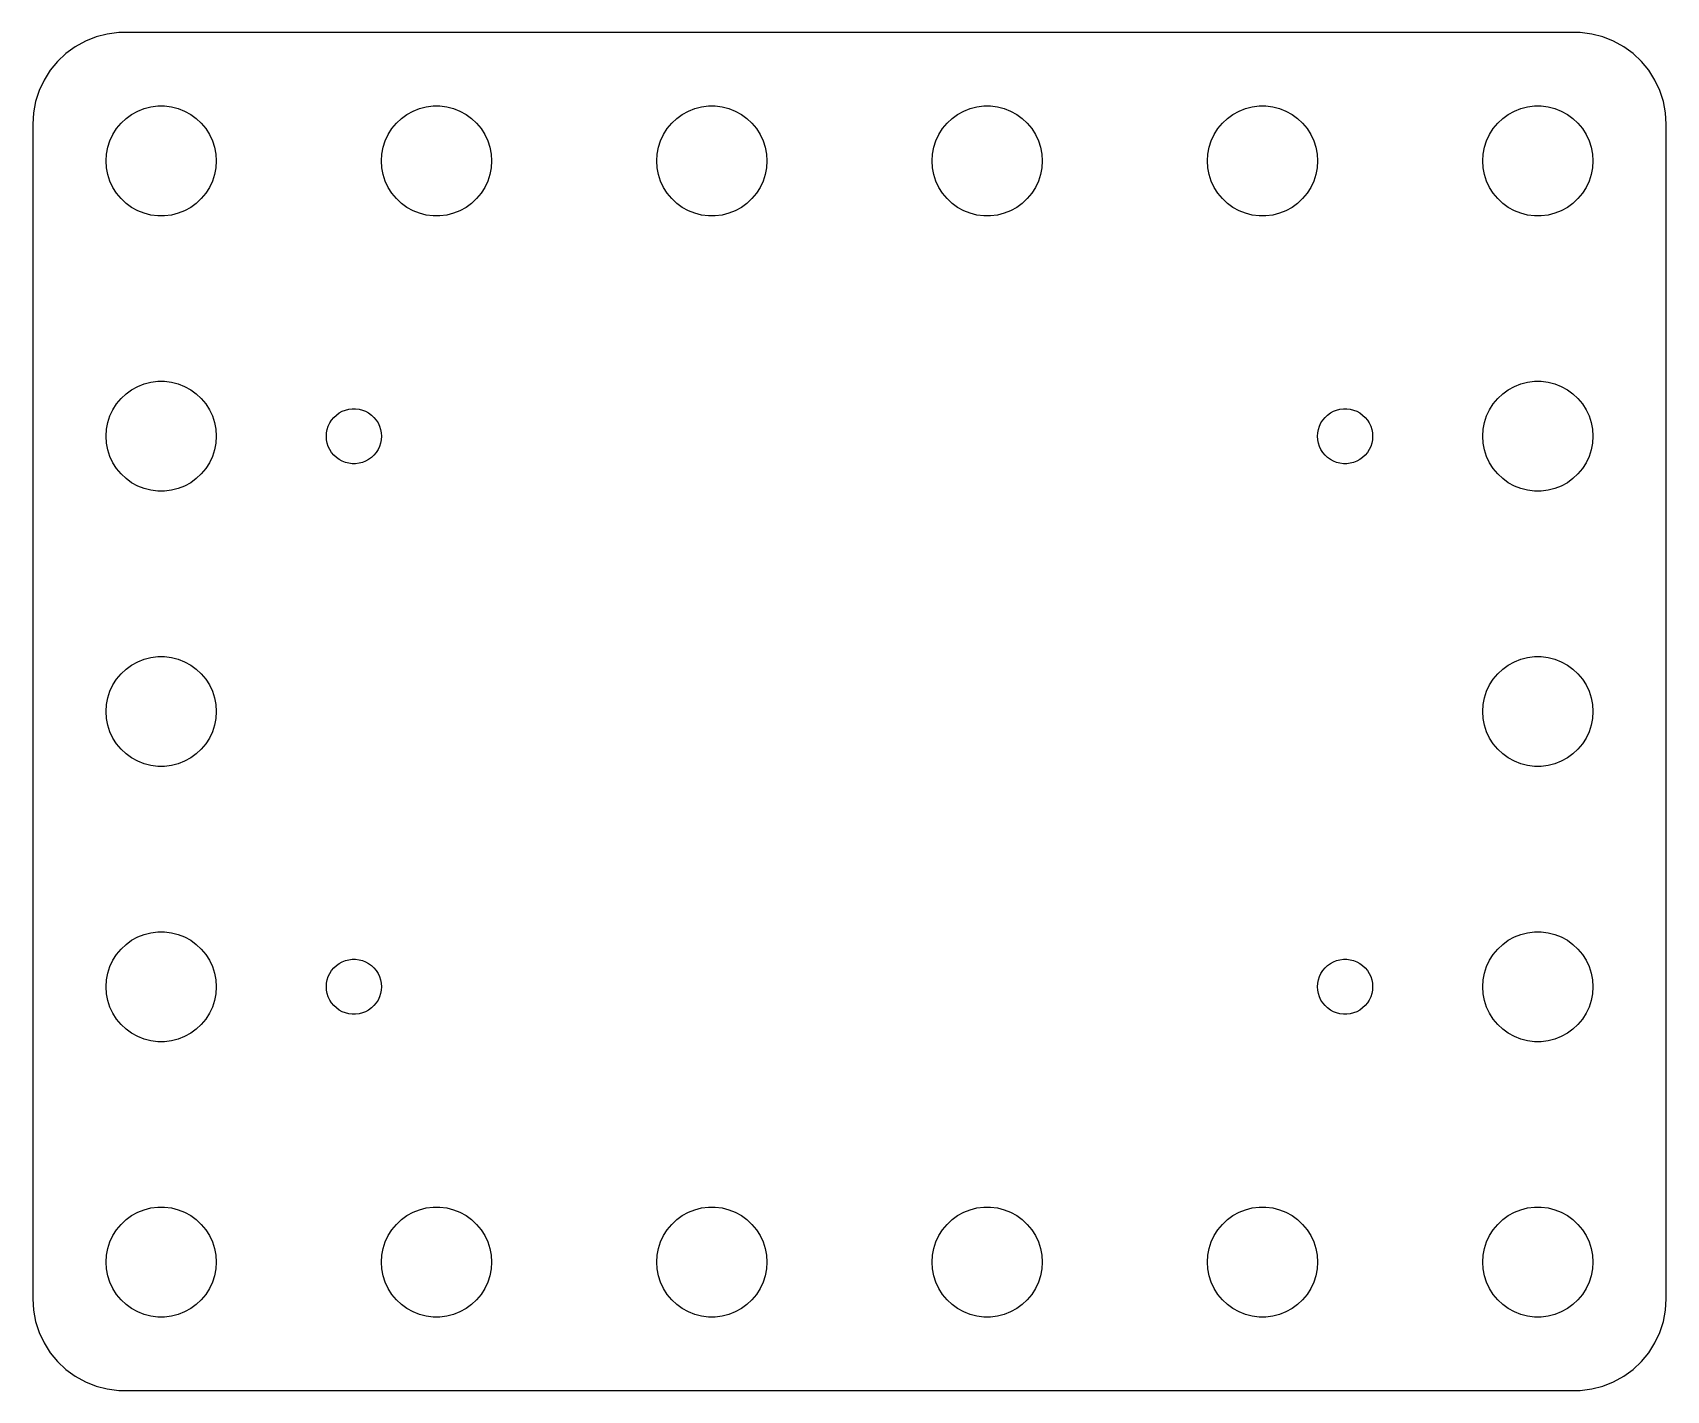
# Model space of a CAD drawing. Header units: metres. Extents: x -44.5 to 44.5, y -37 to 37.
import ezdxf

# ---------------------------------------------------------------- set-up
doc = ezdxf.new("R2010")
doc.units = ezdxf.units.M

msp = doc.modelspace()

# ---------------------------------------------------------------- linework, layer by layer
for p, q in [((-41.6289, 36.5241), (-42.1791, 36.2216)), ((-41.0451, 36.7553), (-41.6289, 36.5241)), ((-40.4369, 36.9114), (-41.0451, 36.7553)), ((-39.8139, 36.9901), (-40.4369, 36.9114)), ((39.8139, 36.9901), (-39.8139, 36.9901)), ((40.4369, 36.9114), (39.8139, 36.9901)), ((41.0451, 36.7553), (40.4369, 36.9114)), ((41.6289, 36.5241), (41.0451, 36.7553)), ((42.1791, 36.2216), (41.6289, 36.5241)), ((-42.6871, 35.8526), (-43.1448, 35.4227)), ((-42.1791, 36.2216), (-42.6871, 35.8526)), ((42.6871, 35.8526), (42.1791, 36.2216)), ((43.1448, 35.4227), (42.6871, 35.8526)), ((-43.5451, 34.9389), (-43.8815, 34.4088)), ((-43.1448, 35.4227), (-43.5451, 34.9389)), ((43.5451, 34.9389), (43.1448, 35.4227)), ((43.8815, 34.4088), (43.5451, 34.9389)), ((-44.1489, 33.8406), (-44.3429, 33.2434)), ((-43.8815, 34.4088), (-44.1489, 33.8406)), ((44.1489, 33.8406), (43.8815, 34.4088)), ((44.3429, 33.2434), (44.1489, 33.8406)), ((-44.3429, 33.2434), (-44.4606, 32.6267)), ((-38.427, 32.8532), (-38.0621, 32.9469)), ((-38.0621, 32.9469), (-37.6884, 32.9941)), ((-37.6884, 32.9941), (-37.3116, 32.9941)), ((-37.3116, 32.9941), (-36.9379, 32.9469)), ((-36.9379, 32.9469), (-36.5729, 32.8532)), ((-23.427, 32.8532), (-23.0621, 32.9469)), ((-23.0621, 32.9469), (-22.6884, 32.9941)), ((-22.6884, 32.9941), (-22.3116, 32.9941)), ((-22.3116, 32.9941), (-21.9379, 32.9469)), ((-21.9379, 32.9469), (-21.5729, 32.8532)), ((-8.42705, 32.8532), (-8.06213, 32.9469)), ((-8.06213, 32.9469), (-7.68837, 32.9941)), ((-7.68837, 32.9941), (-7.31161, 32.9941)), ((-7.31161, 32.9941), (-6.93785, 32.9469)), ((-6.93785, 32.9469), (-6.57294, 32.8532)), ((6.57294, 32.8532), (6.93785, 32.9469)), ((6.93785, 32.9469), (7.31161, 32.9941)), ((7.31161, 32.9941), (7.68837, 32.9941)), ((7.68837, 32.9941), (8.06213, 32.9469)), ((8.06213, 32.9469), (8.42705, 32.8532)), ((21.5729, 32.8532), (21.9379, 32.9469)), ((21.9379, 32.9469), (22.3116, 32.9941)), ((22.3116, 32.9941), (22.6884, 32.9941)), ((22.6884, 32.9941), (23.0621, 32.9469)), ((23.0621, 32.9469), (23.427, 32.8532)), ((36.5729, 32.8532), (36.9379, 32.9469)), ((36.9379, 32.9469), (37.3116, 32.9941)), ((37.3116, 32.9941), (37.6884, 32.9941)), ((37.6884, 32.9941), (38.0621, 32.9469)), ((38.0621, 32.9469), (38.427, 32.8532)), ((44.4606, 32.6267), (44.3429, 33.2434)), ((-44.4606, 32.6267), (-44.5, 32)), ((-39.927, 31.7634), (-39.6869, 32.0536)), ((-39.6869, 32.0536), (-39.4123, 32.3115)), ((-39.4123, 32.3115), (-39.1075, 32.533)), ((-39.1075, 32.533), (-38.7773, 32.7145)), ((-38.7773, 32.7145), (-38.427, 32.8532)), ((-36.5729, 32.8532), (-36.2227, 32.7145)), ((-36.2227, 32.7145), (-35.8925, 32.533)), ((-35.8925, 32.533), (-35.5877, 32.3115)), ((-35.5877, 32.3115), (-35.3131, 32.0536)), ((-35.3131, 32.0536), (-35.0729, 31.7634)), ((-24.927, 31.7634), (-24.6869, 32.0536)), ((-24.6869, 32.0536), (-24.4123, 32.3115)), ((-24.4123, 32.3115), (-24.1075, 32.533)), ((-24.1075, 32.533), (-23.7773, 32.7145)), ((-23.7773, 32.7145), (-23.427, 32.8532)), ((-21.5729, 32.8532), (-21.2227, 32.7145)), ((-21.2227, 32.7145), (-20.8925, 32.533)), ((-20.8925, 32.533), (-20.5877, 32.3115)), ((-20.5877, 32.3115), (-20.3131, 32.0536)), ((-20.3131, 32.0536), (-20.0729, 31.7634)), ((-9.92705, 31.7634), (-9.6869, 32.0536)), ((-9.6869, 32.0536), (-9.41226, 32.3115)), ((-9.41226, 32.3115), (-9.10747, 32.533)), ((-9.10747, 32.533), (-8.77733, 32.7145)), ((-8.77733, 32.7145), (-8.42705, 32.8532)), ((-6.57294, 32.8532), (-6.22266, 32.7145)), ((-6.22266, 32.7145), (-5.89252, 32.533)), ((-5.89252, 32.533), (-5.58772, 32.3115)), ((-5.58772, 32.3115), (-5.31308, 32.0536)), ((-5.31308, 32.0536), (-5.07294, 31.7634)), ((5.07294, 31.7634), (5.31308, 32.0536)), ((5.31308, 32.0536), (5.58772, 32.3115)), ((5.58772, 32.3115), (5.89252, 32.533)), ((5.89252, 32.533), (6.22266, 32.7145)), ((6.22266, 32.7145), (6.57294, 32.8532)), ((8.42705, 32.8532), (8.77733, 32.7145)), ((8.77733, 32.7145), (9.10747, 32.533)), ((9.10747, 32.533), (9.41226, 32.3115)), ((9.41226, 32.3115), (9.6869, 32.0536)), ((9.6869, 32.0536), (9.92705, 31.7634)), ((20.0729, 31.7634), (20.3131, 32.0536)), ((20.3131, 32.0536), (20.5877, 32.3115)), ((20.5877, 32.3115), (20.8925, 32.533)), ((20.8925, 32.533), (21.2227, 32.7145)), ((21.2227, 32.7145), (21.5729, 32.8532)), ((23.427, 32.8532), (23.7773, 32.7145)), ((23.7773, 32.7145), (24.1075, 32.533)), ((24.1075, 32.533), (24.4123, 32.3115)), ((24.4123, 32.3115), (24.6869, 32.0536)), ((24.6869, 32.0536), (24.927, 31.7634)), ((35.0729, 31.7634), (35.3131, 32.0536)), ((35.3131, 32.0536), (35.5877, 32.3115)), ((35.5877, 32.3115), (35.8925, 32.533)), ((35.8925, 32.533), (36.2227, 32.7145)), ((36.2227, 32.7145), (36.5729, 32.8532)), ((38.427, 32.8532), (38.7773, 32.7145)), ((38.7773, 32.7145), (39.1075, 32.533)), ((39.1075, 32.533), (39.4123, 32.3115)), ((39.4123, 32.3115), (39.6869, 32.0536)), ((39.6869, 32.0536), (39.927, 31.7634)), ((44.5, 32), (44.4606, 32.6267)), ((-44.5, 32), (-44.5, -32)), ((-40.2893, 31.1044), (-40.1289, 31.4453)), ((-40.1289, 31.4453), (-39.927, 31.7634)), ((-35.0729, 31.7634), (-34.8711, 31.4453)), ((-34.8711, 31.4453), (-34.7107, 31.1044)), ((-25.2893, 31.1044), (-25.1289, 31.4453)), ((-25.1289, 31.4453), (-24.927, 31.7634)), ((-20.0729, 31.7634), (-19.8711, 31.4453)), ((-19.8711, 31.4453), (-19.7107, 31.1044)), ((-10.2893, 31.1044), (-10.1289, 31.4453)), ((-10.1289, 31.4453), (-9.92705, 31.7634)), ((-5.07294, 31.7634), (-4.87108, 31.4453)), ((-4.87108, 31.4453), (-4.71066, 31.1044)), ((4.71066, 31.1044), (4.87108, 31.4453)), ((4.87108, 31.4453), (5.07294, 31.7634)), ((9.92705, 31.7634), (10.1289, 31.4453)), ((10.1289, 31.4453), (10.2893, 31.1044)), ((19.7107, 31.1044), (19.8711, 31.4453)), ((19.8711, 31.4453), (20.0729, 31.7634)), ((24.927, 31.7634), (25.1289, 31.4453)), ((25.1289, 31.4453), (25.2893, 31.1044)), ((34.7107, 31.1044), (34.8711, 31.4453)), ((34.8711, 31.4453), (35.0729, 31.7634)), ((39.927, 31.7634), (40.1289, 31.4453)), ((40.1289, 31.4453), (40.2893, 31.1044)), ((44.5, -32), (44.5, 32)), ((-40.5, 30), (-40.4763, 30.376)), ((-40.4763, 30.376), (-40.4057, 30.7461)), ((-40.4057, 30.7461), (-40.2893, 31.1044)), ((-34.7107, 31.1044), (-34.5942, 30.7461)), ((-34.5942, 30.7461), (-34.5237, 30.376)), ((-34.5237, 30.376), (-34.5, 30)), ((-25.5, 30), (-25.4763, 30.376)), ((-25.4763, 30.376), (-25.4057, 30.7461)), ((-25.4057, 30.7461), (-25.2893, 31.1044)), ((-19.7107, 31.1044), (-19.5942, 30.7461)), ((-19.5942, 30.7461), (-19.5237, 30.376)), ((-19.5237, 30.376), (-19.5, 30)), ((-10.5, 30), (-10.4763, 30.376)), ((-10.4763, 30.376), (-10.4057, 30.7461)), ((-10.4057, 30.7461), (-10.2893, 31.1044)), ((-4.71066, 31.1044), (-4.59424, 30.7461)), ((-4.59424, 30.7461), (-4.52365, 30.376)), ((-4.52365, 30.376), (-4.5, 30)), ((4.5, 30), (4.52365, 30.376)), ((4.52365, 30.376), (4.59424, 30.7461)), ((4.59424, 30.7461), (4.71066, 31.1044)), ((10.2893, 31.1044), (10.4057, 30.7461)), ((10.4057, 30.7461), (10.4763, 30.376)), ((10.4763, 30.376), (10.5, 30)), ((19.5, 30), (19.5237, 30.376)), ((19.5237, 30.376), (19.5942, 30.7461)), ((19.5942, 30.7461), (19.7107, 31.1044)), ((25.2893, 31.1044), (25.4057, 30.7461)), ((25.4057, 30.7461), (25.4763, 30.376)), ((25.4763, 30.376), (25.5, 30)), ((34.5, 30), (34.5237, 30.376)), ((34.5237, 30.376), (34.5942, 30.7461)), ((34.5942, 30.7461), (34.7107, 31.1044)), ((40.2893, 31.1044), (40.4057, 30.7461)), ((40.4057, 30.7461), (40.4763, 30.376)), ((40.4763, 30.376), (40.5, 30)), ((-40.4763, 29.624), (-40.5, 30)), ((-40.4057, 29.2539), (-40.4763, 29.624)), ((-34.5237, 29.624), (-34.5942, 29.2539)), ((-34.5, 30), (-34.5237, 29.624)), ((-25.4763, 29.624), (-25.5, 30)), ((-25.4057, 29.2539), (-25.4763, 29.624)), ((-19.5237, 29.624), (-19.5942, 29.2539)), ((-19.5, 30), (-19.5237, 29.624)), ((-10.4763, 29.624), (-10.5, 30)), ((-10.4057, 29.2539), (-10.4763, 29.624)), ((-4.52365, 29.624), (-4.59424, 29.2539)), ((-4.5, 30), (-4.52365, 29.624)), ((4.52365, 29.624), (4.5, 30)), ((4.59424, 29.2539), (4.52365, 29.624)), ((10.4763, 29.624), (10.4057, 29.2539)), ((10.5, 30), (10.4763, 29.624)), ((19.5237, 29.624), (19.5, 30)), ((19.5942, 29.2539), (19.5237, 29.624)), ((25.4763, 29.624), (25.4057, 29.2539)), ((25.5, 30), (25.4763, 29.624)), ((34.5237, 29.624), (34.5, 30)), ((34.5942, 29.2539), (34.5237, 29.624)), ((40.4763, 29.624), (40.4057, 29.2539)), ((40.5, 30), (40.4763, 29.624)), ((-40.2893, 28.8956), (-40.4057, 29.2539)), ((-40.1289, 28.5547), (-40.2893, 28.8956)), ((-39.927, 28.2366), (-40.1289, 28.5547)), ((-34.8711, 28.5547), (-35.0729, 28.2366)), ((-34.7107, 28.8956), (-34.8711, 28.5547)), ((-34.5942, 29.2539), (-34.7107, 28.8956)), ((-25.2893, 28.8956), (-25.4057, 29.2539)), ((-25.1289, 28.5547), (-25.2893, 28.8956)), ((-24.927, 28.2366), (-25.1289, 28.5547)), ((-19.8711, 28.5547), (-20.0729, 28.2366)), ((-19.7107, 28.8956), (-19.8711, 28.5547)), ((-19.5942, 29.2539), (-19.7107, 28.8956)), ((-10.2893, 28.8956), (-10.4057, 29.2539)), ((-10.1289, 28.5547), (-10.2893, 28.8956)), ((-9.92705, 28.2366), (-10.1289, 28.5547)), ((-4.87108, 28.5547), (-5.07294, 28.2366)), ((-4.71066, 28.8956), (-4.87108, 28.5547)), ((-4.59424, 29.2539), (-4.71066, 28.8956)), ((4.71066, 28.8956), (4.59424, 29.2539)), ((4.87108, 28.5547), (4.71066, 28.8956)), ((5.07294, 28.2366), (4.87108, 28.5547)), ((10.1289, 28.5547), (9.92705, 28.2366)), ((10.2893, 28.8956), (10.1289, 28.5547)), ((10.4057, 29.2539), (10.2893, 28.8956)), ((19.7107, 28.8956), (19.5942, 29.2539)), ((19.8711, 28.5547), (19.7107, 28.8956)), ((20.0729, 28.2366), (19.8711, 28.5547)), ((25.1289, 28.5547), (24.927, 28.2366)), ((25.2893, 28.8956), (25.1289, 28.5547)), ((25.4057, 29.2539), (25.2893, 28.8956)), ((34.7107, 28.8956), (34.5942, 29.2539)), ((34.8711, 28.5547), (34.7107, 28.8956)), ((35.0729, 28.2366), (34.8711, 28.5547)), ((40.1289, 28.5547), (39.927, 28.2366)), ((40.2893, 28.8956), (40.1289, 28.5547)), ((40.4057, 29.2539), (40.2893, 28.8956)), ((-39.6869, 27.9464), (-39.927, 28.2366)), ((-39.4123, 27.6884), (-39.6869, 27.9464)), ((-39.1075, 27.467), (-39.4123, 27.6884)), ((-35.5877, 27.6884), (-35.8925, 27.467)), ((-35.3131, 27.9464), (-35.5877, 27.6884)), ((-35.0729, 28.2366), (-35.3131, 27.9464)), ((-24.6869, 27.9464), (-24.927, 28.2366)), ((-24.4123, 27.6884), (-24.6869, 27.9464)), ((-24.1075, 27.467), (-24.4123, 27.6884)), ((-20.5877, 27.6884), (-20.8925, 27.467)), ((-20.3131, 27.9464), (-20.5877, 27.6884)), ((-20.0729, 28.2366), (-20.3131, 27.9464)), ((-9.6869, 27.9464), (-9.92705, 28.2366)), ((-9.41226, 27.6884), (-9.6869, 27.9464)), ((-9.10747, 27.467), (-9.41226, 27.6884)), ((-5.58772, 27.6884), (-5.89252, 27.467)), ((-5.31308, 27.9464), (-5.58772, 27.6884)), ((-5.07294, 28.2366), (-5.31308, 27.9464)), ((5.31308, 27.9464), (5.07294, 28.2366)), ((5.58772, 27.6884), (5.31308, 27.9464)), ((5.89252, 27.467), (5.58772, 27.6884)), ((9.41226, 27.6884), (9.10747, 27.467)), ((9.6869, 27.9464), (9.41226, 27.6884)), ((9.92705, 28.2366), (9.6869, 27.9464)), ((20.3131, 27.9464), (20.0729, 28.2366)), ((20.5877, 27.6884), (20.3131, 27.9464)), ((20.8925, 27.467), (20.5877, 27.6884)), ((24.4123, 27.6884), (24.1075, 27.467)), ((24.6869, 27.9464), (24.4123, 27.6884)), ((24.927, 28.2366), (24.6869, 27.9464)), ((35.3131, 27.9464), (35.0729, 28.2366)), ((35.5877, 27.6884), (35.3131, 27.9464)), ((35.8925, 27.467), (35.5877, 27.6884)), ((39.4123, 27.6884), (39.1075, 27.467)), ((39.6869, 27.9464), (39.4123, 27.6884)), ((39.927, 28.2366), (39.6869, 27.9464)), ((-38.7773, 27.2855), (-39.1075, 27.467)), ((-38.427, 27.1468), (-38.7773, 27.2855)), ((-38.0621, 27.0531), (-38.427, 27.1468)), ((-37.6884, 27.0059), (-38.0621, 27.0531)), ((-37.3116, 27.0059), (-37.6884, 27.0059)), ((-36.9379, 27.0531), (-37.3116, 27.0059)), ((-36.5729, 27.1468), (-36.9379, 27.0531)), ((-36.2227, 27.2855), (-36.5729, 27.1468)), ((-35.8925, 27.467), (-36.2227, 27.2855)), ((-23.7773, 27.2855), (-24.1075, 27.467)), ((-23.427, 27.1468), (-23.7773, 27.2855)), ((-23.0621, 27.0531), (-23.427, 27.1468)), ((-22.6884, 27.0059), (-23.0621, 27.0531)), ((-22.3116, 27.0059), (-22.6884, 27.0059)), ((-21.9379, 27.0531), (-22.3116, 27.0059)), ((-21.5729, 27.1468), (-21.9379, 27.0531)), ((-21.2227, 27.2855), (-21.5729, 27.1468)), ((-20.8925, 27.467), (-21.2227, 27.2855)), ((-8.77733, 27.2855), (-9.10747, 27.467)), ((-8.42705, 27.1468), (-8.77733, 27.2855)), ((-8.06213, 27.0531), (-8.42705, 27.1468)), ((-7.68837, 27.0059), (-8.06213, 27.0531)), ((-7.31161, 27.0059), (-7.68837, 27.0059)), ((-6.93785, 27.0531), (-7.31161, 27.0059)), ((-6.57294, 27.1468), (-6.93785, 27.0531)), ((-6.22266, 27.2855), (-6.57294, 27.1468)), ((-5.89252, 27.467), (-6.22266, 27.2855)), ((6.22266, 27.2855), (5.89252, 27.467)), ((6.57294, 27.1468), (6.22266, 27.2855)), ((6.93785, 27.0531), (6.57294, 27.1468)), ((7.31161, 27.0059), (6.93785, 27.0531)), ((7.68837, 27.0059), (7.31161, 27.0059)), ((8.06213, 27.0531), (7.68837, 27.0059)), ((8.42705, 27.1468), (8.06213, 27.0531)), ((8.77733, 27.2855), (8.42705, 27.1468)), ((9.10747, 27.467), (8.77733, 27.2855)), ((21.2227, 27.2855), (20.8925, 27.467)), ((21.5729, 27.1468), (21.2227, 27.2855)), ((21.9379, 27.0531), (21.5729, 27.1468)), ((22.3116, 27.0059), (21.9379, 27.0531)), ((22.6884, 27.0059), (22.3116, 27.0059)), ((23.0621, 27.0531), (22.6884, 27.0059)), ((23.427, 27.1468), (23.0621, 27.0531)), ((23.7773, 27.2855), (23.427, 27.1468)), ((24.1075, 27.467), (23.7773, 27.2855)), ((36.2227, 27.2855), (35.8925, 27.467)), ((36.5729, 27.1468), (36.2227, 27.2855)), ((36.9379, 27.0531), (36.5729, 27.1468)), ((37.3116, 27.0059), (36.9379, 27.0531)), ((37.6884, 27.0059), (37.3116, 27.0059)), ((38.0621, 27.0531), (37.6884, 27.0059)), ((38.427, 27.1468), (38.0621, 27.0531)), ((38.7773, 27.2855), (38.427, 27.1468)), ((39.1075, 27.467), (38.7773, 27.2855)), ((-38.7773, 17.7145), (-38.427, 17.8532)), ((-38.427, 17.8532), (-38.0621, 17.9469)), ((-38.0621, 17.9469), (-37.6884, 17.9941)), ((-37.6884, 17.9941), (-37.3116, 17.9941)), ((-37.3116, 17.9941), (-36.9379, 17.9469)), ((-36.9379, 17.9469), (-36.5729, 17.8532)), ((-36.5729, 17.8532), (-36.2227, 17.7145)), ((36.2227, 17.7145), (36.5729, 17.8532)), ((36.5729, 17.8532), (36.9379, 17.9469)), ((36.9379, 17.9469), (37.3116, 17.9941)), ((37.3116, 17.9941), (37.6884, 17.9941)), ((37.6884, 17.9941), (38.0621, 17.9469)), ((38.0621, 17.9469), (38.427, 17.8532)), ((38.427, 17.8532), (38.7773, 17.7145)), ((-39.927, 16.7634), (-39.6869, 17.0536)), ((-39.6869, 17.0536), (-39.4123, 17.3115)), ((-39.4123, 17.3115), (-39.1075, 17.533)), ((-39.1075, 17.533), (-38.7773, 17.7145)), ((-36.2227, 17.7145), (-35.8925, 17.533)), ((-35.8925, 17.533), (-35.5877, 17.3115)), ((-35.5877, 17.3115), (-35.3131, 17.0536)), ((-35.3131, 17.0536), (-35.0729, 16.7634)), ((35.0729, 16.7634), (35.3131, 17.0536)), ((35.3131, 17.0536), (35.5877, 17.3115)), ((35.5877, 17.3115), (35.8925, 17.533)), ((35.8925, 17.533), (36.2227, 17.7145)), ((38.7773, 17.7145), (39.1075, 17.533)), ((39.1075, 17.533), (39.4123, 17.3115)), ((39.4123, 17.3115), (39.6869, 17.0536)), ((39.6869, 17.0536), (39.927, 16.7634)), ((-40.4057, 15.7461), (-40.2893, 16.1044)), ((-40.2893, 16.1044), (-40.1289, 16.4453)), ((-40.1289, 16.4453), (-39.927, 16.7634)), ((-35.0729, 16.7634), (-34.8711, 16.4453)), ((-34.8711, 16.4453), (-34.7107, 16.1044)), ((-34.7107, 16.1044), (-34.5942, 15.7461)), ((-28.2135, 15.8817), (-28.0934, 16.0268)), ((-28.0934, 16.0268), (-27.9561, 16.1558)), ((-27.9561, 16.1558), (-27.8037, 16.2665)), ((-27.8037, 16.2665), (-27.6387, 16.3572)), ((-27.6387, 16.3572), (-27.4635, 16.4266)), ((-27.4635, 16.4266), (-27.2811, 16.4734)), ((-27.2811, 16.4734), (-27.0942, 16.497)), ((-27.0942, 16.497), (-26.9058, 16.497)), ((-26.9058, 16.497), (-26.7189, 16.4734)), ((-26.7189, 16.4734), (-26.5365, 16.4266)), ((-26.5365, 16.4266), (-26.3613, 16.3572)), ((-26.3613, 16.3572), (-26.1963, 16.2665)), ((-26.1963, 16.2665), (-26.0439, 16.1558)), ((-26.0439, 16.1558), (-25.9065, 16.0268)), ((-25.9065, 16.0268), (-25.7865, 15.8817)), ((25.7865, 15.8817), (25.9065, 16.0268)), ((25.9065, 16.0268), (26.0439, 16.1558)), ((26.0439, 16.1558), (26.1963, 16.2665)), ((26.1963, 16.2665), (26.3613, 16.3572)), ((26.3613, 16.3572), (26.5365, 16.4266)), ((26.5365, 16.4266), (26.7189, 16.4734)), ((26.7189, 16.4734), (26.9058, 16.497)), ((26.9058, 16.497), (27.0942, 16.497)), ((27.0942, 16.497), (27.2811, 16.4734)), ((27.2811, 16.4734), (27.4635, 16.4266)), ((27.4635, 16.4266), (27.6387, 16.3572)), ((27.6387, 16.3572), (27.8037, 16.2665)), ((27.8037, 16.2665), (27.9561, 16.1558)), ((27.9561, 16.1558), (28.0934, 16.0268)), ((28.0934, 16.0268), (28.2135, 15.8817)), ((34.5942, 15.7461), (34.7107, 16.1044)), ((34.7107, 16.1044), (34.8711, 16.4453)), ((34.8711, 16.4453), (35.0729, 16.7634)), ((39.927, 16.7634), (40.1289, 16.4453)), ((40.1289, 16.4453), (40.2893, 16.1044)), ((40.2893, 16.1044), (40.4057, 15.7461)), ((-40.5, 15), (-40.4763, 15.376)), ((-40.4763, 15.376), (-40.4057, 15.7461)), ((-34.5942, 15.7461), (-34.5237, 15.376)), ((-34.5237, 15.376), (-34.5, 15)), ((-28.5, 15), (-28.4882, 15.188)), ((-28.4882, 15.188), (-28.4529, 15.373)), ((-28.4529, 15.373), (-28.3947, 15.5522)), ((-28.3947, 15.5522), (-28.3145, 15.7226)), ((-28.3145, 15.7226), (-28.2135, 15.8817)), ((-25.7865, 15.8817), (-25.6855, 15.7226)), ((-25.6855, 15.7226), (-25.6053, 15.5522)), ((-25.6053, 15.5522), (-25.5471, 15.373)), ((-25.5471, 15.373), (-25.5118, 15.188)), ((-25.5118, 15.188), (-25.5, 15)), ((25.5, 15), (25.5118, 15.188)), ((25.5118, 15.188), (25.5471, 15.373)), ((25.5471, 15.373), (25.6053, 15.5522)), ((25.6053, 15.5522), (25.6855, 15.7226)), ((25.6855, 15.7226), (25.7865, 15.8817)), ((28.2135, 15.8817), (28.3145, 15.7226)), ((28.3145, 15.7226), (28.3947, 15.5522)), ((28.3947, 15.5522), (28.4529, 15.373)), ((28.4529, 15.373), (28.4882, 15.188)), ((28.4882, 15.188), (28.5, 15)), ((34.5, 15), (34.5237, 15.376)), ((34.5237, 15.376), (34.5942, 15.7461)), ((40.4057, 15.7461), (40.4763, 15.376)), ((40.4763, 15.376), (40.5, 15)), ((-40.4763, 14.624), (-40.5, 15)), ((-40.4057, 14.2539), (-40.4763, 14.624)), ((-40.2893, 13.8956), (-40.4057, 14.2539)), ((-34.5942, 14.2539), (-34.7107, 13.8956)), ((-34.5237, 14.624), (-34.5942, 14.2539)), ((-34.5, 15), (-34.5237, 14.624)), ((-28.4882, 14.812), (-28.5, 15)), ((-28.4529, 14.627), (-28.4882, 14.812)), ((-28.3947, 14.4478), (-28.4529, 14.627)), ((-28.3145, 14.2774), (-28.3947, 14.4478)), ((-28.2135, 14.1183), (-28.3145, 14.2774)), ((-25.6855, 14.2774), (-25.7865, 14.1183)), ((-25.6053, 14.4478), (-25.6855, 14.2774)), ((-25.5471, 14.627), (-25.6053, 14.4478)), ((-25.5118, 14.812), (-25.5471, 14.627)), ((-25.5, 15), (-25.5118, 14.812)), ((25.5118, 14.812), (25.5, 15)), ((25.5471, 14.627), (25.5118, 14.812)), ((25.6053, 14.4478), (25.5471, 14.627)), ((25.6855, 14.2774), (25.6053, 14.4478)), ((25.7865, 14.1183), (25.6855, 14.2774)), ((28.3145, 14.2774), (28.2135, 14.1183)), ((28.3947, 14.4478), (28.3145, 14.2774)), ((28.4529, 14.627), (28.3947, 14.4478)), ((28.4882, 14.812), (28.4529, 14.627)), ((28.5, 15), (28.4882, 14.812)), ((34.5237, 14.624), (34.5, 15)), ((34.5942, 14.2539), (34.5237, 14.624)), ((34.7107, 13.8956), (34.5942, 14.2539)), ((40.4057, 14.2539), (40.2893, 13.8956)), ((40.4763, 14.624), (40.4057, 14.2539)), ((40.5, 15), (40.4763, 14.624)), ((-40.1289, 13.5547), (-40.2893, 13.8956)), ((-39.927, 13.2366), (-40.1289, 13.5547)), ((-34.8711, 13.5547), (-35.0729, 13.2366)), ((-34.7107, 13.8956), (-34.8711, 13.5547)), ((-28.0934, 13.9732), (-28.2135, 14.1183)), ((-27.9561, 13.8442), (-28.0934, 13.9732)), ((-27.8037, 13.7335), (-27.9561, 13.8442)), ((-27.6387, 13.6427), (-27.8037, 13.7335)), ((-27.4635, 13.5734), (-27.6387, 13.6427)), ((-27.2811, 13.5266), (-27.4635, 13.5734)), ((-27.0942, 13.5029), (-27.2811, 13.5266)), ((-26.9058, 13.5029), (-27.0942, 13.5029)), ((-26.7189, 13.5266), (-26.9058, 13.5029)), ((-26.5365, 13.5734), (-26.7189, 13.5266)), ((-26.3613, 13.6427), (-26.5365, 13.5734)), ((-26.1963, 13.7335), (-26.3613, 13.6427)), ((-26.0439, 13.8442), (-26.1963, 13.7335)), ((-25.9065, 13.9732), (-26.0439, 13.8442)), ((-25.7865, 14.1183), (-25.9065, 13.9732)), ((25.9065, 13.9732), (25.7865, 14.1183)), ((26.0439, 13.8442), (25.9065, 13.9732)), ((26.1963, 13.7335), (26.0439, 13.8442)), ((26.3613, 13.6427), (26.1963, 13.7335)), ((26.5365, 13.5734), (26.3613, 13.6427)), ((26.7189, 13.5266), (26.5365, 13.5734)), ((26.9058, 13.5029), (26.7189, 13.5266)), ((27.0942, 13.5029), (26.9058, 13.5029)), ((27.2811, 13.5266), (27.0942, 13.5029)), ((27.4635, 13.5734), (27.2811, 13.5266)), ((27.6387, 13.6427), (27.4635, 13.5734)), ((27.8037, 13.7335), (27.6387, 13.6427)), ((27.9561, 13.8442), (27.8037, 13.7335)), ((28.0934, 13.9732), (27.9561, 13.8442)), ((28.2135, 14.1183), (28.0934, 13.9732)), ((34.8711, 13.5547), (34.7107, 13.8956)), ((35.0729, 13.2366), (34.8711, 13.5547)), ((40.1289, 13.5547), (39.927, 13.2366)), ((40.2893, 13.8956), (40.1289, 13.5547)), ((-39.6869, 12.9464), (-39.927, 13.2366)), ((-39.4123, 12.6884), (-39.6869, 12.9464)), ((-39.1075, 12.467), (-39.4123, 12.6884)), ((-38.7773, 12.2855), (-39.1075, 12.467)), ((-35.8925, 12.467), (-36.2227, 12.2855)), ((-35.5877, 12.6884), (-35.8925, 12.467)), ((-35.3131, 12.9464), (-35.5877, 12.6884)), ((-35.0729, 13.2366), (-35.3131, 12.9464)), ((35.3131, 12.9464), (35.0729, 13.2366)), ((35.5877, 12.6884), (35.3131, 12.9464)), ((35.8925, 12.467), (35.5877, 12.6884)), ((36.2227, 12.2855), (35.8925, 12.467)), ((39.1075, 12.467), (38.7773, 12.2855)), ((39.4123, 12.6884), (39.1075, 12.467)), ((39.6869, 12.9464), (39.4123, 12.6884)), ((39.927, 13.2366), (39.6869, 12.9464)), ((-38.427, 12.1468), (-38.7773, 12.2855)), ((-38.0621, 12.0531), (-38.427, 12.1468)), ((-37.6884, 12.0059), (-38.0621, 12.0531)), ((-37.3116, 12.0059), (-37.6884, 12.0059)), ((-36.9379, 12.0531), (-37.3116, 12.0059)), ((-36.5729, 12.1468), (-36.9379, 12.0531)), ((-36.2227, 12.2855), (-36.5729, 12.1468)), ((36.5729, 12.1468), (36.2227, 12.2855)), ((36.9379, 12.0531), (36.5729, 12.1468)), ((37.3116, 12.0059), (36.9379, 12.0531)), ((37.6884, 12.0059), (37.3116, 12.0059)), ((38.0621, 12.0531), (37.6884, 12.0059)), ((38.427, 12.1468), (38.0621, 12.0531)), ((38.7773, 12.2855), (38.427, 12.1468)), ((-39.1075, 2.53297), (-38.7773, 2.71448)), ((-38.7773, 2.71448), (-38.427, 2.85316)), ((-38.427, 2.85316), (-38.0621, 2.94685)), ((-38.0621, 2.94685), (-37.6884, 2.99408)), ((-37.6884, 2.99408), (-37.3116, 2.99408)), ((-37.3116, 2.99408), (-36.9379, 2.94685)), ((-36.9379, 2.94685), (-36.5729, 2.85316)), ((-36.5729, 2.85316), (-36.2227, 2.71448)), ((-36.2227, 2.71448), (-35.8925, 2.53297)), ((35.8925, 2.53297), (36.2227, 2.71448)), ((36.2227, 2.71448), (36.5729, 2.85316)), ((36.5729, 2.85316), (36.9379, 2.94685)), ((36.9379, 2.94685), (37.3116, 2.99408)), ((37.3116, 2.99408), (37.6884, 2.99408)), ((37.6884, 2.99408), (38.0621, 2.94685)), ((38.0621, 2.94685), (38.427, 2.85316)), ((38.427, 2.85316), (38.7773, 2.71448)), ((38.7773, 2.71448), (39.1075, 2.53297)), ((-39.927, 1.76335), (-39.6869, 2.05363)), ((-39.6869, 2.05363), (-39.4123, 2.31154)), ((-39.4123, 2.31154), (-39.1075, 2.53297)), ((-35.8925, 2.53297), (-35.5877, 2.31154)), ((-35.5877, 2.31154), (-35.3131, 2.05363)), ((-35.3131, 2.05363), (-35.0729, 1.76335)), ((35.0729, 1.76335), (35.3131, 2.05363)), ((35.3131, 2.05363), (35.5877, 2.31154)), ((35.5877, 2.31154), (35.8925, 2.53297)), ((39.1075, 2.53297), (39.4123, 2.31154)), ((39.4123, 2.31154), (39.6869, 2.05363)), ((39.6869, 2.05363), (39.927, 1.76335)), ((-40.4057, 0.74606), (-40.2893, 1.10437)), ((-40.2893, 1.10437), (-40.1289, 1.44525)), ((-40.1289, 1.44525), (-39.927, 1.76335)), ((-35.0729, 1.76335), (-34.8711, 1.44525)), ((-34.8711, 1.44525), (-34.7107, 1.10437)), ((-34.7107, 1.10437), (-34.5942, 0.74606)), ((34.5942, 0.74606), (34.7107, 1.10437)), ((34.7107, 1.10437), (34.8711, 1.44525)), ((34.8711, 1.44525), (35.0729, 1.76335)), ((39.927, 1.76335), (40.1289, 1.44525)), ((40.1289, 1.44525), (40.2893, 1.10437)), ((40.2893, 1.10437), (40.4057, 0.74606)), ((-40.5, 0), (-40.4763, 0.37599)), ((-40.4763, -0.37599), (-40.5, 0)), ((-40.4763, 0.37599), (-40.4057, 0.74606)), ((-34.5942, 0.74606), (-34.5237, 0.37599)), ((-34.5237, 0.37599), (-34.5, 0)), ((-34.5, 0), (-34.5237, -0.37599)), ((34.5, 0), (34.5237, 0.37599)), ((34.5237, -0.37599), (34.5, 0)), ((34.5237, 0.37599), (34.5942, 0.74606)), ((40.4057, 0.74606), (40.4763, 0.37599)), ((40.4763, 0.37599), (40.5, 0)), ((40.5, 0), (40.4763, -0.37599)), ((-40.4057, -0.74606), (-40.4763, -0.37599)), ((-40.2893, -1.10437), (-40.4057, -0.74606)), ((-34.5942, -0.74606), (-34.7107, -1.10437)), ((-34.5237, -0.37599), (-34.5942, -0.74606)), ((34.5942, -0.74606), (34.5237, -0.37599)), ((34.7107, -1.10437), (34.5942, -0.74606)), ((40.4057, -0.74606), (40.2893, -1.10437)), ((40.4763, -0.37599), (40.4057, -0.74606)), ((-40.1289, -1.44525), (-40.2893, -1.10437)), ((-39.927, -1.76335), (-40.1289, -1.44525)), ((-39.6869, -2.05363), (-39.927, -1.76335)), ((-35.0729, -1.76335), (-35.3131, -2.05363)), ((-34.8711, -1.44525), (-35.0729, -1.76335)), ((-34.7107, -1.10437), (-34.8711, -1.44525)), ((34.8711, -1.44525), (34.7107, -1.10437)), ((35.0729, -1.76335), (34.8711, -1.44525)), ((35.3131, -2.05363), (35.0729, -1.76335)), ((39.927, -1.76335), (39.6869, -2.05363)), ((40.1289, -1.44525), (39.927, -1.76335)), ((40.2893, -1.10437), (40.1289, -1.44525)), ((-39.4123, -2.31154), (-39.6869, -2.05363)), ((-39.1075, -2.53297), (-39.4123, -2.31154)), ((-38.7773, -2.71448), (-39.1075, -2.53297)), ((-35.8925, -2.53297), (-36.2227, -2.71448)), ((-35.5877, -2.31154), (-35.8925, -2.53297)), ((-35.3131, -2.05363), (-35.5877, -2.31154)), ((35.5877, -2.31154), (35.3131, -2.05363)), ((35.8925, -2.53297), (35.5877, -2.31154)), ((36.2227, -2.71448), (35.8925, -2.53297)), ((39.1075, -2.53297), (38.7773, -2.71448)), ((39.4123, -2.31154), (39.1075, -2.53297)), ((39.6869, -2.05363), (39.4123, -2.31154)), ((-38.427, -2.85316), (-38.7773, -2.71448)), ((-38.0621, -2.94685), (-38.427, -2.85316)), ((-37.6884, -2.99408), (-38.0621, -2.94685)), ((-37.3116, -2.99408), (-37.6884, -2.99408)), ((-36.9379, -2.94685), (-37.3116, -2.99408)), ((-36.5729, -2.85316), (-36.9379, -2.94685)), ((-36.2227, -2.71448), (-36.5729, -2.85316)), ((36.5729, -2.85316), (36.2227, -2.71448)), ((36.9379, -2.94685), (36.5729, -2.85316)), ((37.3116, -2.99408), (36.9379, -2.94685)), ((37.6884, -2.99408), (37.3116, -2.99408)), ((38.0621, -2.94685), (37.6884, -2.99408)), ((38.427, -2.85316), (38.0621, -2.94685)), ((38.7773, -2.71448), (38.427, -2.85316)), ((-39.1075, -12.467), (-38.7773, -12.2855)), ((-38.7773, -12.2855), (-38.427, -12.1468)), ((-38.427, -12.1468), (-38.0621, -12.0531)), ((-38.0621, -12.0531), (-37.6884, -12.0059)), ((-37.6884, -12.0059), (-37.3116, -12.0059)), ((-37.3116, -12.0059), (-36.9379, -12.0531)), ((-36.9379, -12.0531), (-36.5729, -12.1468)), ((-36.5729, -12.1468), (-36.2227, -12.2855)), ((-36.2227, -12.2855), (-35.8925, -12.467)), ((35.8925, -12.467), (36.2227, -12.2855)), ((36.2227, -12.2855), (36.5729, -12.1468)), ((36.5729, -12.1468), (36.9379, -12.0531)), ((36.9379, -12.0531), (37.3116, -12.0059)), ((37.3116, -12.0059), (37.6884, -12.0059)), ((37.6884, -12.0059), (38.0621, -12.0531)), ((38.0621, -12.0531), (38.427, -12.1468)), ((38.427, -12.1468), (38.7773, -12.2855)), ((38.7773, -12.2855), (39.1075, -12.467)), ((-40.1289, -13.5547), (-39.927, -13.2366)), ((-39.927, -13.2366), (-39.6869, -12.9464)), ((-39.6869, -12.9464), (-39.4123, -12.6884)), ((-39.4123, -12.6884), (-39.1075, -12.467)), ((-35.8925, -12.467), (-35.5877, -12.6884)), ((-35.5877, -12.6884), (-35.3131, -12.9464)), ((-35.3131, -12.9464), (-35.0729, -13.2366)), ((-35.0729, -13.2366), (-34.8711, -13.5547)), ((34.8711, -13.5547), (35.0729, -13.2366)), ((35.0729, -13.2366), (35.3131, -12.9464)), ((35.3131, -12.9464), (35.5877, -12.6884)), ((35.5877, -12.6884), (35.8925, -12.467)), ((39.1075, -12.467), (39.4123, -12.6884)), ((39.4123, -12.6884), (39.6869, -12.9464)), ((39.6869, -12.9464), (39.927, -13.2366)), ((39.927, -13.2366), (40.1289, -13.5547)), ((-40.4057, -14.2539), (-40.2893, -13.8956)), ((-40.2893, -13.8956), (-40.1289, -13.5547)), ((-34.8711, -13.5547), (-34.7107, -13.8956)), ((-34.7107, -13.8956), (-34.5942, -14.2539)), ((-28.3145, -14.2774), (-28.2135, -14.1183)), ((-28.2135, -14.1183), (-28.0934, -13.9732)), ((-28.0934, -13.9732), (-27.9561, -13.8442)), ((-27.9561, -13.8442), (-27.8037, -13.7335)), ((-27.8037, -13.7335), (-27.6387, -13.6427)), ((-27.6387, -13.6427), (-27.4635, -13.5734)), ((-27.4635, -13.5734), (-27.2811, -13.5266)), ((-27.2811, -13.5266), (-27.0942, -13.5029)), ((-27.0942, -13.5029), (-26.9058, -13.5029)), ((-26.9058, -13.5029), (-26.7189, -13.5266)), ((-26.7189, -13.5266), (-26.5365, -13.5734)), ((-26.5365, -13.5734), (-26.3613, -13.6427)), ((-26.3613, -13.6427), (-26.1963, -13.7335)), ((-26.1963, -13.7335), (-26.0439, -13.8442)), ((-26.0439, -13.8442), (-25.9065, -13.9732)), ((-25.9065, -13.9732), (-25.7865, -14.1183)), ((-25.7865, -14.1183), (-25.6855, -14.2774)), ((25.6855, -14.2774), (25.7865, -14.1183)), ((25.7865, -14.1183), (25.9065, -13.9732)), ((25.9065, -13.9732), (26.0439, -13.8442)), ((26.0439, -13.8442), (26.1963, -13.7335)), ((26.1963, -13.7335), (26.3613, -13.6427)), ((26.3613, -13.6427), (26.5365, -13.5734)), ((26.5365, -13.5734), (26.7189, -13.5266)), ((26.7189, -13.5266), (26.9058, -13.5029)), ((26.9058, -13.5029), (27.0942, -13.5029)), ((27.0942, -13.5029), (27.2811, -13.5266)), ((27.2811, -13.5266), (27.4635, -13.5734)), ((27.4635, -13.5734), (27.6387, -13.6427)), ((27.6387, -13.6427), (27.8037, -13.7335)), ((27.8037, -13.7335), (27.9561, -13.8442)), ((27.9561, -13.8442), (28.0934, -13.9732)), ((28.0934, -13.9732), (28.2135, -14.1183)), ((28.2135, -14.1183), (28.3145, -14.2774)), ((34.5942, -14.2539), (34.7107, -13.8956)), ((34.7107, -13.8956), (34.8711, -13.5547)), ((40.1289, -13.5547), (40.2893, -13.8956)), ((40.2893, -13.8956), (40.4057, -14.2539)), ((-40.5, -15), (-40.4763, -14.624)), ((-40.4763, -15.376), (-40.5, -15)), ((-40.4763, -14.624), (-40.4057, -14.2539)), ((-34.5942, -14.2539), (-34.5237, -14.624)), ((-34.5237, -14.624), (-34.5, -15)), ((-34.5, -15), (-34.5237, -15.376)), ((-28.5, -15), (-28.4882, -14.812)), ((-28.4882, -15.188), (-28.5, -15)), ((-28.4882, -14.812), (-28.4529, -14.627)), ((-28.4529, -14.627), (-28.3947, -14.4478)), ((-28.3947, -14.4478), (-28.3145, -14.2774)), ((-25.6855, -14.2774), (-25.6053, -14.4478)), ((-25.6053, -14.4478), (-25.5471, -14.627)), ((-25.5471, -14.627), (-25.5118, -14.812)), ((-25.5118, -14.812), (-25.5, -15)), ((-25.5, -15), (-25.5118, -15.188)), ((25.5, -15), (25.5118, -14.812)), ((25.5118, -15.188), (25.5, -15)), ((25.5118, -14.812), (25.5471, -14.627)), ((25.5471, -14.627), (25.6053, -14.4478)), ((25.6053, -14.4478), (25.6855, -14.2774)), ((28.3145, -14.2774), (28.3947, -14.4478)), ((28.3947, -14.4478), (28.4529, -14.627)), ((28.4529, -14.627), (28.4882, -14.812)), ((28.4882, -14.812), (28.5, -15)), ((28.5, -15), (28.4882, -15.188)), ((34.5, -15), (34.5237, -14.624)), ((34.5237, -15.376), (34.5, -15)), ((34.5237, -14.624), (34.5942, -14.2539)), ((40.4057, -14.2539), (40.4763, -14.624)), ((40.4763, -14.624), (40.5, -15)), ((40.5, -15), (40.4763, -15.376)), ((-40.4057, -15.7461), (-40.4763, -15.376)), ((-40.2893, -16.1044), (-40.4057, -15.7461)), ((-34.5942, -15.7461), (-34.7107, -16.1044)), ((-34.5237, -15.376), (-34.5942, -15.7461)), ((-28.4529, -15.373), (-28.4882, -15.188)), ((-28.3947, -15.5522), (-28.4529, -15.373)), ((-28.3145, -15.7226), (-28.3947, -15.5522)), ((-28.2135, -15.8817), (-28.3145, -15.7226)), ((-28.0934, -16.0268), (-28.2135, -15.8817)), ((-25.7865, -15.8817), (-25.9065, -16.0268)), ((-25.6855, -15.7226), (-25.7865, -15.8817)), ((-25.6053, -15.5522), (-25.6855, -15.7226)), ((-25.5471, -15.373), (-25.6053, -15.5522)), ((-25.5118, -15.188), (-25.5471, -15.373)), ((25.5471, -15.373), (25.5118, -15.188)), ((25.6053, -15.5522), (25.5471, -15.373)), ((25.6855, -15.7226), (25.6053, -15.5522)), ((25.7865, -15.8817), (25.6855, -15.7226)), ((25.9065, -16.0268), (25.7865, -15.8817)), ((28.2135, -15.8817), (28.0934, -16.0268)), ((28.3145, -15.7226), (28.2135, -15.8817)), ((28.3947, -15.5522), (28.3145, -15.7226)), ((28.4529, -15.373), (28.3947, -15.5522)), ((28.4882, -15.188), (28.4529, -15.373)), ((34.5942, -15.7461), (34.5237, -15.376)), ((34.7107, -16.1044), (34.5942, -15.7461)), ((40.4057, -15.7461), (40.2893, -16.1044)), ((40.4763, -15.376), (40.4057, -15.7461)), ((-40.1289, -16.4453), (-40.2893, -16.1044)), ((-39.927, -16.7634), (-40.1289, -16.4453)), ((-39.6869, -17.0536), (-39.927, -16.7634)), ((-35.0729, -16.7634), (-35.3131, -17.0536)), ((-34.8711, -16.4453), (-35.0729, -16.7634)), ((-34.7107, -16.1044), (-34.8711, -16.4453)), ((-27.9561, -16.1558), (-28.0934, -16.0268)), ((-27.8037, -16.2665), (-27.9561, -16.1558)), ((-27.6387, -16.3572), (-27.8037, -16.2665)), ((-27.4635, -16.4266), (-27.6387, -16.3572)), ((-27.2811, -16.4734), (-27.4635, -16.4266)), ((-27.0942, -16.497), (-27.2811, -16.4734)), ((-26.9058, -16.497), (-27.0942, -16.497)), ((-26.7189, -16.4734), (-26.9058, -16.497)), ((-26.5365, -16.4266), (-26.7189, -16.4734)), ((-26.3613, -16.3572), (-26.5365, -16.4266)), ((-26.1963, -16.2665), (-26.3613, -16.3572)), ((-26.0439, -16.1558), (-26.1963, -16.2665)), ((-25.9065, -16.0268), (-26.0439, -16.1558)), ((26.0439, -16.1558), (25.9065, -16.0268)), ((26.1963, -16.2665), (26.0439, -16.1558)), ((26.3613, -16.3572), (26.1963, -16.2665)), ((26.5365, -16.4266), (26.3613, -16.3572)), ((26.7189, -16.4734), (26.5365, -16.4266)), ((26.9058, -16.497), (26.7189, -16.4734)), ((27.0942, -16.497), (26.9058, -16.497)), ((27.2811, -16.4734), (27.0942, -16.497)), ((27.4635, -16.4266), (27.2811, -16.4734)), ((27.6387, -16.3572), (27.4635, -16.4266)), ((27.8037, -16.2665), (27.6387, -16.3572)), ((27.9561, -16.1558), (27.8037, -16.2665)), ((28.0934, -16.0268), (27.9561, -16.1558)), ((34.8711, -16.4453), (34.7107, -16.1044)), ((35.0729, -16.7634), (34.8711, -16.4453)), ((35.3131, -17.0536), (35.0729, -16.7634)), ((39.927, -16.7634), (39.6869, -17.0536)), ((40.1289, -16.4453), (39.927, -16.7634)), ((40.2893, -16.1044), (40.1289, -16.4453)), ((-39.4123, -17.3115), (-39.6869, -17.0536)), ((-39.1075, -17.533), (-39.4123, -17.3115)), ((-38.7773, -17.7145), (-39.1075, -17.533)), ((-38.427, -17.8532), (-38.7773, -17.7145)), ((-36.2227, -17.7145), (-36.5729, -17.8532)), ((-35.8925, -17.533), (-36.2227, -17.7145)), ((-35.5877, -17.3115), (-35.8925, -17.533)), ((-35.3131, -17.0536), (-35.5877, -17.3115)), ((35.5877, -17.3115), (35.3131, -17.0536)), ((35.8925, -17.533), (35.5877, -17.3115)), ((36.2227, -17.7145), (35.8925, -17.533)), ((36.5729, -17.8532), (36.2227, -17.7145)), ((38.7773, -17.7145), (38.427, -17.8532)), ((39.1075, -17.533), (38.7773, -17.7145)), ((39.4123, -17.3115), (39.1075, -17.533)), ((39.6869, -17.0536), (39.4123, -17.3115)), ((-38.0621, -17.9469), (-38.427, -17.8532)), ((-37.6884, -17.9941), (-38.0621, -17.9469)), ((-37.3116, -17.9941), (-37.6884, -17.9941)), ((-36.9379, -17.9469), (-37.3116, -17.9941)), ((-36.5729, -17.8532), (-36.9379, -17.9469)), ((36.9379, -17.9469), (36.5729, -17.8532)), ((37.3116, -17.9941), (36.9379, -17.9469)), ((37.6884, -17.9941), (37.3116, -17.9941)), ((38.0621, -17.9469), (37.6884, -17.9941)), ((38.427, -17.8532), (38.0621, -17.9469)), ((-39.4123, -27.6884), (-39.1075, -27.467)), ((-39.1075, -27.467), (-38.7773, -27.2855)), ((-38.7773, -27.2855), (-38.427, -27.1468)), ((-38.427, -27.1468), (-38.0621, -27.0531)), ((-38.0621, -27.0531), (-37.6884, -27.0059)), ((-37.6884, -27.0059), (-37.3116, -27.0059)), ((-37.3116, -27.0059), (-36.9379, -27.0531)), ((-36.9379, -27.0531), (-36.5729, -27.1468)), ((-36.5729, -27.1468), (-36.2227, -27.2855)), ((-36.2227, -27.2855), (-35.8925, -27.467)), ((-35.8925, -27.467), (-35.5877, -27.6884)), ((-24.4123, -27.6884), (-24.1075, -27.467)), ((-24.1075, -27.467), (-23.7773, -27.2855)), ((-23.7773, -27.2855), (-23.427, -27.1468)), ((-23.427, -27.1468), (-23.0621, -27.0531)), ((-23.0621, -27.0531), (-22.6884, -27.0059)), ((-22.6884, -27.0059), (-22.3116, -27.0059)), ((-22.3116, -27.0059), (-21.9379, -27.0531)), ((-21.9379, -27.0531), (-21.5729, -27.1468)), ((-21.5729, -27.1468), (-21.2227, -27.2855)), ((-21.2227, -27.2855), (-20.8925, -27.467)), ((-20.8925, -27.467), (-20.5877, -27.6884)), ((-9.41226, -27.6884), (-9.10747, -27.467)), ((-9.10747, -27.467), (-8.77733, -27.2855)), ((-8.77733, -27.2855), (-8.42705, -27.1468)), ((-8.42705, -27.1468), (-8.06213, -27.0531)), ((-8.06213, -27.0531), (-7.68837, -27.0059)), ((-7.68837, -27.0059), (-7.31161, -27.0059)), ((-7.31161, -27.0059), (-6.93785, -27.0531)), ((-6.93785, -27.0531), (-6.57294, -27.1468)), ((-6.57294, -27.1468), (-6.22266, -27.2855)), ((-6.22266, -27.2855), (-5.89252, -27.467)), ((-5.89252, -27.467), (-5.58772, -27.6884)), ((5.58772, -27.6884), (5.89252, -27.467)), ((5.89252, -27.467), (6.22266, -27.2855)), ((6.22266, -27.2855), (6.57294, -27.1468)), ((6.57294, -27.1468), (6.93785, -27.0531)), ((6.93785, -27.0531), (7.31161, -27.0059)), ((7.31161, -27.0059), (7.68837, -27.0059)), ((7.68837, -27.0059), (8.06213, -27.0531)), ((8.06213, -27.0531), (8.42705, -27.1468)), ((8.42705, -27.1468), (8.77733, -27.2855)), ((8.77733, -27.2855), (9.10747, -27.467)), ((9.10747, -27.467), (9.41226, -27.6884)), ((20.5877, -27.6884), (20.8925, -27.467)), ((20.8925, -27.467), (21.2227, -27.2855)), ((21.2227, -27.2855), (21.5729, -27.1468)), ((21.5729, -27.1468), (21.9379, -27.0531)), ((21.9379, -27.0531), (22.3116, -27.0059)), ((22.3116, -27.0059), (22.6884, -27.0059)), ((22.6884, -27.0059), (23.0621, -27.0531)), ((23.0621, -27.0531), (23.427, -27.1468)), ((23.427, -27.1468), (23.7773, -27.2855)), ((23.7773, -27.2855), (24.1075, -27.467)), ((24.1075, -27.467), (24.4123, -27.6884)), ((35.5877, -27.6884), (35.8925, -27.467)), ((35.8925, -27.467), (36.2227, -27.2855)), ((36.2227, -27.2855), (36.5729, -27.1468)), ((36.5729, -27.1468), (36.9379, -27.0531)), ((36.9379, -27.0531), (37.3116, -27.0059)), ((37.3116, -27.0059), (37.6884, -27.0059)), ((37.6884, -27.0059), (38.0621, -27.0531)), ((38.0621, -27.0531), (38.427, -27.1468)), ((38.427, -27.1468), (38.7773, -27.2855)), ((38.7773, -27.2855), (39.1075, -27.467)), ((39.1075, -27.467), (39.4123, -27.6884)), ((-40.1289, -28.5547), (-39.927, -28.2366)), ((-39.927, -28.2366), (-39.6869, -27.9464)), ((-39.6869, -27.9464), (-39.4123, -27.6884)), ((-35.5877, -27.6884), (-35.3131, -27.9464)), ((-35.3131, -27.9464), (-35.0729, -28.2366)), ((-35.0729, -28.2366), (-34.8711, -28.5547)), ((-25.1289, -28.5547), (-24.927, -28.2366)), ((-24.927, -28.2366), (-24.6869, -27.9464)), ((-24.6869, -27.9464), (-24.4123, -27.6884)), ((-20.5877, -27.6884), (-20.3131, -27.9464)), ((-20.3131, -27.9464), (-20.0729, -28.2366)), ((-20.0729, -28.2366), (-19.8711, -28.5547)), ((-10.1289, -28.5547), (-9.92705, -28.2366)), ((-9.92705, -28.2366), (-9.6869, -27.9464)), ((-9.6869, -27.9464), (-9.41226, -27.6884)), ((-5.58772, -27.6884), (-5.31308, -27.9464)), ((-5.31308, -27.9464), (-5.07294, -28.2366)), ((-5.07294, -28.2366), (-4.87108, -28.5547)), ((4.87108, -28.5547), (5.07294, -28.2366)), ((5.07294, -28.2366), (5.31308, -27.9464)), ((5.31308, -27.9464), (5.58772, -27.6884)), ((9.41226, -27.6884), (9.6869, -27.9464)), ((9.6869, -27.9464), (9.92705, -28.2366)), ((9.92705, -28.2366), (10.1289, -28.5547)), ((19.8711, -28.5547), (20.0729, -28.2366)), ((20.0729, -28.2366), (20.3131, -27.9464)), ((20.3131, -27.9464), (20.5877, -27.6884)), ((24.4123, -27.6884), (24.6869, -27.9464)), ((24.6869, -27.9464), (24.927, -28.2366)), ((24.927, -28.2366), (25.1289, -28.5547)), ((34.8711, -28.5547), (35.0729, -28.2366)), ((35.0729, -28.2366), (35.3131, -27.9464)), ((35.3131, -27.9464), (35.5877, -27.6884)), ((39.4123, -27.6884), (39.6869, -27.9464)), ((39.6869, -27.9464), (39.927, -28.2366)), ((39.927, -28.2366), (40.1289, -28.5547)), ((-40.4763, -29.624), (-40.4057, -29.2539)), ((-40.4057, -29.2539), (-40.2893, -28.8956)), ((-40.2893, -28.8956), (-40.1289, -28.5547)), ((-34.8711, -28.5547), (-34.7107, -28.8956)), ((-34.7107, -28.8956), (-34.5942, -29.2539)), ((-34.5942, -29.2539), (-34.5237, -29.624)), ((-25.4763, -29.624), (-25.4057, -29.2539)), ((-25.4057, -29.2539), (-25.2893, -28.8956)), ((-25.2893, -28.8956), (-25.1289, -28.5547)), ((-19.8711, -28.5547), (-19.7107, -28.8956)), ((-19.7107, -28.8956), (-19.5942, -29.2539)), ((-19.5942, -29.2539), (-19.5237, -29.624)), ((-10.4763, -29.624), (-10.4057, -29.2539)), ((-10.4057, -29.2539), (-10.2893, -28.8956)), ((-10.2893, -28.8956), (-10.1289, -28.5547)), ((-4.87108, -28.5547), (-4.71066, -28.8956)), ((-4.71066, -28.8956), (-4.59424, -29.2539)), ((-4.59424, -29.2539), (-4.52365, -29.624)), ((4.52365, -29.624), (4.59424, -29.2539)), ((4.59424, -29.2539), (4.71066, -28.8956)), ((4.71066, -28.8956), (4.87108, -28.5547)), ((10.1289, -28.5547), (10.2893, -28.8956)), ((10.2893, -28.8956), (10.4057, -29.2539)), ((10.4057, -29.2539), (10.4763, -29.624)), ((19.5237, -29.624), (19.5942, -29.2539)), ((19.5942, -29.2539), (19.7107, -28.8956)), ((19.7107, -28.8956), (19.8711, -28.5547)), ((25.1289, -28.5547), (25.2893, -28.8956)), ((25.2893, -28.8956), (25.4057, -29.2539)), ((25.4057, -29.2539), (25.4763, -29.624)), ((34.5237, -29.624), (34.5942, -29.2539)), ((34.5942, -29.2539), (34.7107, -28.8956)), ((34.7107, -28.8956), (34.8711, -28.5547)), ((40.1289, -28.5547), (40.2893, -28.8956)), ((40.2893, -28.8956), (40.4057, -29.2539)), ((40.4057, -29.2539), (40.4763, -29.624)), ((-40.5, -30), (-40.4763, -29.624)), ((-40.4763, -30.376), (-40.5, -30)), ((-34.5237, -29.624), (-34.5, -30)), ((-34.5, -30), (-34.5237, -30.376)), ((-25.5, -30), (-25.4763, -29.624)), ((-25.4763, -30.376), (-25.5, -30)), ((-19.5237, -29.624), (-19.5, -30)), ((-19.5, -30), (-19.5237, -30.376)), ((-10.5, -30), (-10.4763, -29.624)), ((-10.4763, -30.376), (-10.5, -30)), ((-4.52365, -29.624), (-4.5, -30)), ((-4.5, -30), (-4.52365, -30.376)), ((4.5, -30), (4.52365, -29.624)), ((4.52365, -30.376), (4.5, -30)), ((10.4763, -29.624), (10.5, -30)), ((10.5, -30), (10.4763, -30.376)), ((19.5, -30), (19.5237, -29.624)), ((19.5237, -30.376), (19.5, -30)), ((25.4763, -29.624), (25.5, -30)), ((25.5, -30), (25.4763, -30.376)), ((34.5, -30), (34.5237, -29.624)), ((34.5237, -30.376), (34.5, -30)), ((40.4763, -29.624), (40.5, -30)), ((40.5, -30), (40.4763, -30.376)), ((-40.4057, -30.7461), (-40.4763, -30.376)), ((-40.2893, -31.1044), (-40.4057, -30.7461)), ((-40.1289, -31.4453), (-40.2893, -31.1044)), ((-34.7107, -31.1044), (-34.8711, -31.4453)), ((-34.5942, -30.7461), (-34.7107, -31.1044)), ((-34.5237, -30.376), (-34.5942, -30.7461)), ((-25.4057, -30.7461), (-25.4763, -30.376)), ((-25.2893, -31.1044), (-25.4057, -30.7461)), ((-25.1289, -31.4453), (-25.2893, -31.1044)), ((-19.7107, -31.1044), (-19.8711, -31.4453)), ((-19.5942, -30.7461), (-19.7107, -31.1044)), ((-19.5237, -30.376), (-19.5942, -30.7461)), ((-10.4057, -30.7461), (-10.4763, -30.376)), ((-10.2893, -31.1044), (-10.4057, -30.7461)), ((-10.1289, -31.4453), (-10.2893, -31.1044)), ((-4.71066, -31.1044), (-4.87108, -31.4453)), ((-4.59424, -30.7461), (-4.71066, -31.1044)), ((-4.52365, -30.376), (-4.59424, -30.7461)), ((4.59424, -30.7461), (4.52365, -30.376)), ((4.71066, -31.1044), (4.59424, -30.7461)), ((4.87108, -31.4453), (4.71066, -31.1044)), ((10.2893, -31.1044), (10.1289, -31.4453)), ((10.4057, -30.7461), (10.2893, -31.1044)), ((10.4763, -30.376), (10.4057, -30.7461)), ((19.5942, -30.7461), (19.5237, -30.376)), ((19.7107, -31.1044), (19.5942, -30.7461)), ((19.8711, -31.4453), (19.7107, -31.1044)), ((25.2893, -31.1044), (25.1289, -31.4453)), ((25.4057, -30.7461), (25.2893, -31.1044)), ((25.4763, -30.376), (25.4057, -30.7461)), ((34.5942, -30.7461), (34.5237, -30.376)), ((34.7107, -31.1044), (34.5942, -30.7461)), ((34.8711, -31.4453), (34.7107, -31.1044)), ((40.2893, -31.1044), (40.1289, -31.4453)), ((40.4057, -30.7461), (40.2893, -31.1044)), ((40.4763, -30.376), (40.4057, -30.7461)), ((-44.5, -32), (-44.4606, -32.6267)), ((-39.927, -31.7634), (-40.1289, -31.4453)), ((-39.6869, -32.0536), (-39.927, -31.7634)), ((-35.0729, -31.7634), (-35.3131, -32.0536)), ((-34.8711, -31.4453), (-35.0729, -31.7634)), ((-24.927, -31.7634), (-25.1289, -31.4453)), ((-24.6869, -32.0536), (-24.927, -31.7634)), ((-20.0729, -31.7634), (-20.3131, -32.0536)), ((-19.8711, -31.4453), (-20.0729, -31.7634)), ((-9.92705, -31.7634), (-10.1289, -31.4453)), ((-9.6869, -32.0536), (-9.92705, -31.7634)), ((-5.07294, -31.7634), (-5.31308, -32.0536)), ((-4.87108, -31.4453), (-5.07294, -31.7634)), ((5.07294, -31.7634), (4.87108, -31.4453)), ((5.31308, -32.0536), (5.07294, -31.7634)), ((9.92705, -31.7634), (9.6869, -32.0536)), ((10.1289, -31.4453), (9.92705, -31.7634)), ((20.0729, -31.7634), (19.8711, -31.4453)), ((20.3131, -32.0536), (20.0729, -31.7634)), ((24.927, -31.7634), (24.6869, -32.0536)), ((25.1289, -31.4453), (24.927, -31.7634)), ((35.0729, -31.7634), (34.8711, -31.4453)), ((35.3131, -32.0536), (35.0729, -31.7634)), ((39.927, -31.7634), (39.6869, -32.0536)), ((40.1289, -31.4453), (39.927, -31.7634)), ((44.4606, -32.6267), (44.5, -32)), ((-44.4606, -32.6267), (-44.3429, -33.2434)), ((-39.4123, -32.3115), (-39.6869, -32.0536)), ((-39.1075, -32.533), (-39.4123, -32.3115)), ((-38.7773, -32.7145), (-39.1075, -32.533)), ((-38.427, -32.8532), (-38.7773, -32.7145)), ((-38.0621, -32.9469), (-38.427, -32.8532)), ((-36.5729, -32.8532), (-36.9379, -32.9469)), ((-36.2227, -32.7145), (-36.5729, -32.8532)), ((-35.8925, -32.533), (-36.2227, -32.7145)), ((-35.5877, -32.3115), (-35.8925, -32.533)), ((-35.3131, -32.0536), (-35.5877, -32.3115)), ((-24.4123, -32.3115), (-24.6869, -32.0536)), ((-24.1075, -32.533), (-24.4123, -32.3115)), ((-23.7773, -32.7145), (-24.1075, -32.533)), ((-23.427, -32.8532), (-23.7773, -32.7145)), ((-23.0621, -32.9469), (-23.427, -32.8532)), ((-21.5729, -32.8532), (-21.9379, -32.9469)), ((-21.2227, -32.7145), (-21.5729, -32.8532)), ((-20.8925, -32.533), (-21.2227, -32.7145)), ((-20.5877, -32.3115), (-20.8925, -32.533)), ((-20.3131, -32.0536), (-20.5877, -32.3115)), ((-9.41226, -32.3115), (-9.6869, -32.0536)), ((-9.10747, -32.533), (-9.41226, -32.3115)), ((-8.77733, -32.7145), (-9.10747, -32.533)), ((-8.42705, -32.8532), (-8.77733, -32.7145)), ((-8.06213, -32.9469), (-8.42705, -32.8532)), ((-6.57294, -32.8532), (-6.93785, -32.9469)), ((-6.22266, -32.7145), (-6.57294, -32.8532)), ((-5.89252, -32.533), (-6.22266, -32.7145)), ((-5.58772, -32.3115), (-5.89252, -32.533)), ((-5.31308, -32.0536), (-5.58772, -32.3115)), ((5.58772, -32.3115), (5.31308, -32.0536)), ((5.89252, -32.533), (5.58772, -32.3115)), ((6.22266, -32.7145), (5.89252, -32.533)), ((6.57294, -32.8532), (6.22266, -32.7145)), ((6.93785, -32.9469), (6.57294, -32.8532)), ((8.42705, -32.8532), (8.06213, -32.9469)), ((8.77733, -32.7145), (8.42705, -32.8532)), ((9.10747, -32.533), (8.77733, -32.7145)), ((9.41226, -32.3115), (9.10747, -32.533)), ((9.6869, -32.0536), (9.41226, -32.3115)), ((20.5877, -32.3115), (20.3131, -32.0536)), ((20.8925, -32.533), (20.5877, -32.3115)), ((21.2227, -32.7145), (20.8925, -32.533)), ((21.5729, -32.8532), (21.2227, -32.7145)), ((21.9379, -32.9469), (21.5729, -32.8532)), ((23.427, -32.8532), (23.0621, -32.9469)), ((23.7773, -32.7145), (23.427, -32.8532)), ((24.1075, -32.533), (23.7773, -32.7145)), ((24.4123, -32.3115), (24.1075, -32.533)), ((24.6869, -32.0536), (24.4123, -32.3115)), ((35.5877, -32.3115), (35.3131, -32.0536)), ((35.8925, -32.533), (35.5877, -32.3115)), ((36.2227, -32.7145), (35.8925, -32.533)), ((36.5729, -32.8532), (36.2227, -32.7145)), ((36.9379, -32.9469), (36.5729, -32.8532)), ((38.427, -32.8532), (38.0621, -32.9469)), ((38.7773, -32.7145), (38.427, -32.8532)), ((39.1075, -32.533), (38.7773, -32.7145)), ((39.4123, -32.3115), (39.1075, -32.533)), ((39.6869, -32.0536), (39.4123, -32.3115)), ((44.3429, -33.2434), (44.4606, -32.6267)), ((-44.3429, -33.2434), (-44.1489, -33.8406)), ((-37.6884, -32.9941), (-38.0621, -32.9469)), ((-37.3116, -32.9941), (-37.6884, -32.9941)), ((-36.9379, -32.9469), (-37.3116, -32.9941)), ((-22.6884, -32.9941), (-23.0621, -32.9469)), ((-22.3116, -32.9941), (-22.6884, -32.9941)), ((-21.9379, -32.9469), (-22.3116, -32.9941)), ((-7.68837, -32.9941), (-8.06213, -32.9469)), ((-7.31161, -32.9941), (-7.68837, -32.9941)), ((-6.93785, -32.9469), (-7.31161, -32.9941)), ((7.31161, -32.9941), (6.93785, -32.9469)), ((7.68837, -32.9941), (7.31161, -32.9941)), ((8.06213, -32.9469), (7.68837, -32.9941)), ((22.3116, -32.9941), (21.9379, -32.9469)), ((22.6884, -32.9941), (22.3116, -32.9941)), ((23.0621, -32.9469), (22.6884, -32.9941)), ((37.3116, -32.9941), (36.9379, -32.9469)), ((37.6884, -32.9941), (37.3116, -32.9941)), ((38.0621, -32.9469), (37.6884, -32.9941)), ((44.1489, -33.8406), (44.3429, -33.2434)), ((-44.1489, -33.8406), (-43.8815, -34.4088)), ((-43.8815, -34.4088), (-43.5451, -34.9389)), ((43.5451, -34.9389), (43.8815, -34.4088)), ((43.8815, -34.4088), (44.1489, -33.8406)), ((-43.5451, -34.9389), (-43.1448, -35.4227)), ((-43.1448, -35.4227), (-42.6871, -35.8526)), ((42.6871, -35.8526), (43.1448, -35.4227)), ((43.1448, -35.4227), (43.5451, -34.9389)), ((-42.6871, -35.8526), (-42.1791, -36.2216)), ((-42.1791, -36.2216), (-41.6289, -36.5241)), ((41.6289, -36.5241), (42.1791, -36.2216)), ((42.1791, -36.2216), (42.6871, -35.8526)), ((-41.6289, -36.5241), (-41.0451, -36.7553)), ((-41.0451, -36.7553), (-40.4369, -36.9114)), ((-40.4369, -36.9114), (-39.8139, -36.9901)), ((-39.8139, -36.9901), (39.8139, -36.9901)), ((39.8139, -36.9901), (40.4369, -36.9114)), ((40.4369, -36.9114), (41.0451, -36.7553)), ((41.0451, -36.7553), (41.6289, -36.5241))]:
    msp.add_line(p, q)

doc.saveas('drawing.dxf')
